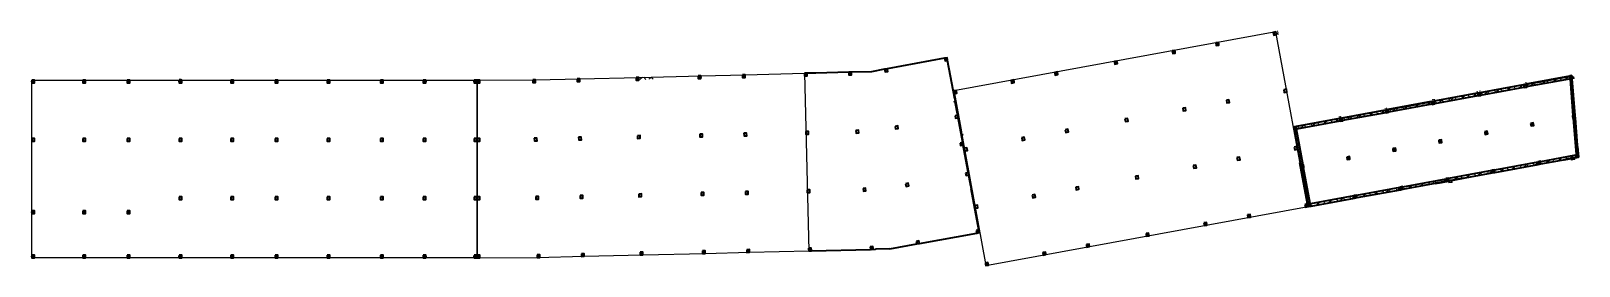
# Model space of a CAD drawing. Header units: millimetres. Extents: x 3404150 to 5321756, y 189673 to 670966.
# Drawn here: x 3404150 to 3578089, y 433545 to 460029 of the extents above; entities that cross this region are included whole.
import ezdxf

# ---------------------------------------------------------------- set-up
doc = ezdxf.new("R2010")
doc.units = ezdxf.units.MM
doc.header["$MEASUREMENT"] = 0
for name, color, linetype, lineweight in [('New_Structural - Bearing_Pen_No__1', 7, 'Continuous', 13), ('New_Structural - Bearing_Pen_No__21', 7, 'Continuous', 35), ('New_Structural - Bearing_Pen_No__22', 8, 'Continuous', 35)]:
    doc.layers.add(name, color=color, linetype=linetype, lineweight=lineweight)
for name, color, linetype, lineweight, true_color in [('New_Structural - Bearing_Pen_No__102', 7, 'Continuous', 13, 0xcccccc), ('New_Structural - Bearing_Pen_No__161', 7, 'Continuous', 13, 0x6a6a6a), ('New_Structural - Bearing_Pen_No__184', 7, 'Continuous', 0, 0xe8e8e8)]:
    doc.layers.add(name, color=color, linetype=linetype, lineweight=lineweight, true_color=true_color)
pattern_1 = [(310.088249, (3392218.5, 4706369.64), (497.28475, 418.57836), []), (40.088249, (3392218.5, 4706369.64), (418.57836, -497.28475), [])]

msp = doc.modelspace()

# ---------------------------------------------------------------- hatches: boundary and pattern name
at = {"layer": 'New_Structural - Bearing_Pen_No__102', "linetype": 'Continuous', "lineweight": 13, "true_color": 0xcccccc}
h = msp.add_hatch(dxfattribs=at)
h.set_pattern_fill('CONCRETE_BLOCK', color=254, angle=-94.91175, style=0, pattern_type=2)
h.set_pattern_definition(pattern_1)
h.paths.add_polyline_path([(3421034, 454512), (3420784, 454512), (3420784, 454484), (3421034, 454484)])
h = msp.add_hatch(dxfattribs=at)
h.set_pattern_fill('CONCRETE_BLOCK', color=254, angle=-94.91175, style=0, pattern_type=2)
h.set_pattern_definition(pattern_1)
h.paths.add_polyline_path([(3437694, 454484), (3437694, 454499), (3437444, 454499), (3437444, 454484)])
h = msp.add_hatch(dxfattribs=at)
h.set_pattern_fill('CONCRETE_BLOCK', color=254, angle=-94.91175, style=0, pattern_type=2)
h.set_pattern_definition(pattern_1)
h.paths.add_polyline_path([(3454530, 454484), (3454530, 454485), (3454280, 454486), (3454281, 454484)])
h = msp.add_hatch(dxfattribs=at)
h.set_pattern_fill('CONCRETE_BLOCK', color=254, angle=-94.91175, style=0, pattern_type=2)
h.set_pattern_definition(pattern_1)
h.paths.add_polyline_path([(3474565, 454601), (3474558, 454851), (3472425, 454799), (3472437, 454800), (3472443, 454550)])
h = msp.add_hatch(dxfattribs=at)
h.set_pattern_fill('CONCRETE_BLOCK', color=254, angle=-94.91175, style=0, pattern_type=2)
h.set_pattern_definition(pattern_1)
h.paths.add_polyline_path([(3577024, 454642), (3577005, 454893), (3572154, 454002), (3572199, 453756)])
h = msp.add_hatch(dxfattribs=at)
h.set_pattern_fill('CONCRETE_BLOCK', color=254, angle=-94.91175, style=0, pattern_type=2)
h.set_pattern_definition(pattern_1)
h.paths.add_polyline_path([(3577651, 450520), (3577327, 454617), (3577078, 454598), (3577402, 450500)])
h = msp.add_hatch(dxfattribs=at)
h.set_pattern_fill('CONCRETE_BLOCK', color=254, angle=-94.91175, style=0, pattern_type=2)
h.set_pattern_definition(pattern_1)
h.paths.add_polyline_path([(3566740, 452754), (3566695, 453000), (3561827, 452106), (3561872, 451860)])
h = msp.add_hatch(dxfattribs=at)
h.set_pattern_fill('CONCRETE_BLOCK', color=254, angle=-94.91175, style=0, pattern_type=2)
h.set_pattern_definition(pattern_1)
h.paths.add_polyline_path([(3571859, 453948), (3566990, 453054), (3567035, 452808), (3571904, 453702)])
h = msp.add_hatch(dxfattribs=at)
h.set_pattern_fill('CONCRETE_BLOCK', color=254, angle=-94.91175, style=0, pattern_type=2)
h.set_pattern_definition(pattern_1)
h.paths.add_polyline_path([(3556413, 450857), (3556368, 451103), (3551499, 450209), (3551544, 449963)])
h = msp.add_hatch(dxfattribs=at)
h.set_pattern_fill('CONCRETE_BLOCK', color=254, angle=-94.91175, style=0, pattern_type=2)
h.set_pattern_definition(pattern_1)
h.paths.add_polyline_path([(3561532, 452051), (3556663, 451157), (3556708, 450911), (3561577, 451806)])
h = msp.add_hatch(dxfattribs=at)
h.set_pattern_fill('CONCRETE_BLOCK', color=254, angle=-94.91175, style=0, pattern_type=2)
h.set_pattern_definition(pattern_1)
h.paths.add_polyline_path([(3547082, 444922), (3546341, 448957), (3546095, 448912), (3546836, 444877)])
h = msp.add_hatch(dxfattribs=at)
h.set_pattern_fill('CONCRETE_BLOCK', color=254, angle=-94.91175, style=0, pattern_type=2)
h.set_pattern_definition(pattern_1)
h.paths.add_polyline_path([(3551249, 449909), (3551204, 450155), (3546336, 449261), (3546381, 449015)])
h = msp.add_hatch(dxfattribs=at)
h.set_pattern_fill('CONCRETE_BLOCK', color=254, angle=-94.91175, style=0, pattern_type=2)
h.set_pattern_definition(pattern_1)
h.paths.add_polyline_path([(3577674, 450221), (3577425, 450201), (3577749, 446103), (3577998, 446123)])
h = msp.add_hatch(dxfattribs=at)
h.set_pattern_fill('CONCRETE_BLOCK', color=254, angle=-94.91175, style=0, pattern_type=2)
h.set_pattern_definition(pattern_1)
h.paths.add_polyline_path([(3577722, 445800), (3577705, 446020), (3573753, 445294), (3573798, 445048), (3577774, 445778), (3577772, 445804)])
h = msp.add_hatch(dxfattribs=at)
h.set_pattern_fill('CONCRETE_BLOCK', color=254, angle=-94.91175, style=0, pattern_type=2)
h.set_pattern_definition(pattern_1)
h.paths.add_polyline_path([(3576831, 445605), (3576417, 445529), (3576421, 445509), (3576835, 445585)])
h = msp.add_hatch(dxfattribs=at)
h.set_pattern_fill('CONCRETE_BLOCK', color=254, angle=-94.91175, style=0, pattern_type=2)
h.set_pattern_definition(pattern_1)
h.paths.add_polyline_path([(3578024, 445824), (3576841, 445607), (3576845, 445587), (3578025, 445804)])
h = msp.add_hatch(dxfattribs=at)
h.set_pattern_fill('CONCRETE_BLOCK', color=254, angle=-94.91175, style=0, pattern_type=2)
h.set_pattern_definition(pattern_1)
h.paths.add_polyline_path([(3578043, 445828), (3577951, 447002), (3577931, 447000), (3578024, 445824)])
h = msp.add_hatch(dxfattribs=at)
h.set_pattern_fill('CONCRETE_BLOCK', color=254, angle=-94.91175, style=0, pattern_type=2)
h.set_pattern_definition(pattern_1)
h.paths.add_polyline_path([(3547136, 444627), (3546890, 444582), (3547631, 440548), (3547877, 440593)])
h = msp.add_hatch(dxfattribs=at)
h.set_pattern_fill('CONCRETE_BLOCK', color=254, angle=-94.91175, style=0, pattern_type=2)
h.set_pattern_definition(pattern_1)
h.paths.add_polyline_path([(3568294, 444291), (3563426, 443397), (3563471, 443151), (3568340, 444046)])
h = msp.add_hatch(dxfattribs=at)
h.set_pattern_fill('CONCRETE_BLOCK', color=254, angle=-94.91175, style=0, pattern_type=2)
h.set_pattern_definition(pattern_1)
h.paths.add_polyline_path([(3573458, 445240), (3568590, 444346), (3568635, 444100), (3573503, 444994)])
h = msp.add_hatch(dxfattribs=at)
h.set_pattern_fill('CONCRETE_BLOCK', color=254, angle=-94.91175, style=0, pattern_type=2)
h.set_pattern_definition(pattern_1)
h.paths.add_polyline_path([(3557967, 442395), (3553099, 441501), (3553144, 441255), (3558012, 442149)])
h = msp.add_hatch(dxfattribs=at)
h.set_pattern_fill('CONCRETE_BLOCK', color=254, angle=-94.91175, style=0, pattern_type=2)
h.set_pattern_definition(pattern_1)
h.paths.add_polyline_path([(3563176, 443097), (3563131, 443343), (3558262, 442449), (3558307, 442203)])
h = msp.add_hatch(dxfattribs=at)
h.set_pattern_fill('CONCRETE_BLOCK', color=254, angle=-94.91175, style=0, pattern_type=2)
h.set_pattern_definition(pattern_1)
h.paths.add_polyline_path([(3562617, 442995), (3561933, 442869), (3561936, 442849), (3562621, 442975)])
h = msp.add_hatch(dxfattribs=at)
h.set_pattern_fill('CONCRETE_BLOCK', color=254, angle=-94.91175, style=0, pattern_type=2)
h.set_pattern_definition(pattern_1)
h.paths.add_polyline_path([(3563611, 443177), (3562627, 442996), (3562631, 442977), (3563614, 443157)])
h = msp.add_hatch(dxfattribs=at)
h.set_pattern_fill('CONCRETE_BLOCK', color=254, angle=-94.91175, style=0, pattern_type=2)
h.set_pattern_definition(pattern_1)
h.paths.add_polyline_path([(3565109, 443452), (3563926, 443235), (3563929, 443215), (3565113, 443433)])
h = msp.add_hatch(dxfattribs=at)
h.set_pattern_fill('CONCRETE_BLOCK', color=254, angle=-94.91175, style=0, pattern_type=2)
h.set_pattern_definition(pattern_1)
h.paths.add_polyline_path([(3552849, 441201), (3552803, 441447), (3547935, 440553), (3547980, 440307)])
h = msp.add_hatch(dxfattribs=at)
h.set_pattern_fill('CONCRETE_BLOCK', color=254, angle=-94.91175, style=0, pattern_type=2)
h.set_pattern_definition(pattern_1)
h.paths.add_polyline_path([(3404230, 434484), (3404230, 434735), (3404230, 434735), (3404230, 434484)])
h = msp.add_hatch(dxfattribs=at)
h.set_pattern_fill('CONCRETE_BLOCK', color=254, angle=-94.91175, style=0, pattern_type=2)
h.set_pattern_definition(pattern_1)
h.paths.add_polyline_path([(3454530, 434484), (3454280, 434484), (3454530, 434484)])
at = {"layer": 'New_Structural - Bearing_Pen_No__161', "linetype": 'Continuous', "lineweight": 13, "true_color": 0x6a6a6a}
h = msp.add_hatch(dxfattribs=at)
h.set_pattern_fill('CONCRETE_BLOCK', color=251, angle=-94.91175, style=0, pattern_type=2)
h.set_pattern_definition(pattern_1)
h.paths.add_polyline_path([(3532378, 457776), (3532432, 457481), (3532727, 457535), (3532673, 457830)])
h = msp.add_hatch(dxfattribs=at)
h.set_pattern_fill('CONCRETE_BLOCK', color=251, angle=-94.91175, style=0, pattern_type=2)
h.set_pattern_definition(pattern_1)
h.paths.add_polyline_path([(3500063, 455705), (3500118, 455410), (3500413, 455464), (3500359, 455759)])
h = msp.add_hatch(dxfattribs=at)
h.set_pattern_fill('CONCRETE_BLOCK', color=251, angle=-94.91175, style=0, pattern_type=2)
h.set_pattern_definition(pattern_1)
h.paths.add_polyline_path([(3506798, 456942), (3506852, 456647), (3507147, 456701), (3507093, 456996)])
h = msp.add_hatch(dxfattribs=at)
h.set_pattern_fill('CONCRETE_BLOCK', color=251, angle=-94.91175, style=0, pattern_type=2)
h.set_pattern_definition(pattern_1)
h.paths.add_polyline_path([(3525877, 456582), (3525931, 456287), (3526226, 456341), (3526172, 456636)])
h = msp.add_hatch(dxfattribs=at)
h.set_pattern_fill('CONCRETE_BLOCK', color=251, angle=-94.91175, style=0, pattern_type=2)
h.set_pattern_definition(pattern_1)
h.paths.add_polyline_path([(3404230, 454484), (3404230, 454184), (3404530, 454184), (3404530, 454484)])
h = msp.add_hatch(dxfattribs=at)
h.set_pattern_fill('CONCRETE_BLOCK', color=251, angle=-94.91175, style=0, pattern_type=2)
h.set_pattern_definition(pattern_1)
h.paths.add_polyline_path([(3420784, 454484), (3420784, 454184), (3421084, 454184), (3421084, 454484)])
h = msp.add_hatch(dxfattribs=at)
h.set_pattern_fill('CONCRETE_BLOCK', color=251, angle=-94.91175, style=0, pattern_type=2)
h.set_pattern_definition(pattern_1)
h.paths.add_polyline_path([(3426595, 454484), (3426595, 454184), (3426895, 454184), (3426895, 454484)])
h = msp.add_hatch(dxfattribs=at)
h.set_pattern_fill('CONCRETE_BLOCK', color=251, angle=-94.91175, style=0, pattern_type=2)
h.set_pattern_definition(pattern_1)
h.paths.add_polyline_path([(3431575, 454484), (3431575, 454184), (3431875, 454184), (3431875, 454484)])
h = msp.add_hatch(dxfattribs=at)
h.set_pattern_fill('CONCRETE_BLOCK', color=251, angle=-94.91175, style=0, pattern_type=2)
h.set_pattern_definition(pattern_1)
h.paths.add_polyline_path([(3437444, 454484), (3437444, 454184), (3437744, 454184), (3437744, 454484)])
h = msp.add_hatch(dxfattribs=at)
h.set_pattern_fill('CONCRETE_BLOCK', color=251, angle=-94.91175, style=0, pattern_type=2)
h.set_pattern_definition(pattern_1)
h.paths.add_polyline_path([(3443435, 454484), (3443435, 454184), (3443735, 454184), (3443735, 454484)])
h = msp.add_hatch(dxfattribs=at)
h.set_pattern_fill('CONCRETE_BLOCK', color=251, angle=-94.91175, style=0, pattern_type=2)
h.set_pattern_definition(pattern_1)
h.paths.add_polyline_path([(3448235, 454484), (3448235, 454184), (3448535, 454184), (3448535, 454484)])
h = msp.add_hatch(dxfattribs=at)
h.set_pattern_fill('CONCRETE_BLOCK', color=251, angle=-94.91175, style=0, pattern_type=2)
h.set_pattern_definition(pattern_1)
h.paths.add_polyline_path([(3453930, 454484), (3453930, 454184), (3454230, 454184), (3454230, 454484)])
h = msp.add_hatch(dxfattribs=at)
h.set_pattern_fill('CONCRETE_BLOCK', color=251, angle=-94.91175, style=0, pattern_type=2)
h.set_pattern_definition(pattern_1)
h.paths.add_polyline_path([(3454280, 454484), (3454280, 454184), (3454580, 454184), (3454580, 454484)])
h = msp.add_hatch(dxfattribs=at)
h.set_pattern_fill('CONCRETE_BLOCK', color=251, angle=-94.91175, style=0, pattern_type=2)
h.set_pattern_definition(pattern_1)
h.paths.add_polyline_path([(3460546, 454511), (3460554, 454211), (3460854, 454218), (3460846, 454518)])
h = msp.add_hatch(dxfattribs=at)
h.set_pattern_fill('CONCRETE_BLOCK', color=251, angle=-94.91175, style=0, pattern_type=2)
h.set_pattern_definition(pattern_1)
h.paths.add_polyline_path([(3465524, 454632), (3465531, 454332), (3465831, 454339), (3465824, 454639)])
h = msp.add_hatch(dxfattribs=at)
h.set_pattern_fill('CONCRETE_BLOCK', color=251, angle=-94.91175, style=0, pattern_type=2)
h.set_pattern_definition(pattern_1)
h.paths.add_polyline_path([(3472137, 454793), (3472144, 454493), (3472444, 454500), (3472437, 454800)])
h = msp.add_hatch(dxfattribs=at)
h.set_pattern_fill('CONCRETE_BLOCK', color=251, angle=-94.91175, style=0, pattern_type=2)
h.set_pattern_definition(pattern_1)
h.paths.add_polyline_path([(3484106, 455083), (3484113, 454783), (3484413, 454790), (3484405, 455090)])
h = msp.add_hatch(dxfattribs=at)
h.set_pattern_fill('CONCRETE_BLOCK', color=251, angle=-94.91175, style=0, pattern_type=2)
h.set_pattern_definition(pattern_1)
h.paths.add_polyline_path([(3491051, 455252), (3491059, 454952), (3491359, 454959), (3491351, 455259)])
h = msp.add_hatch(dxfattribs=at)
h.set_pattern_fill('CONCRETE_BLOCK', color=251, angle=-94.91175, style=0, pattern_type=2)
h.set_pattern_definition(pattern_1)
h.paths.add_polyline_path([(3496029, 455373), (3496037, 455073), (3496337, 455080), (3496329, 455380)])
h = msp.add_hatch(dxfattribs=at)
h.set_pattern_fill('CONCRETE_BLOCK', color=251, angle=-94.91175, style=0, pattern_type=2)
h.set_pattern_definition(pattern_1)
h.paths.add_polyline_path([(3514281, 454452), (3514335, 454157), (3514630, 454212), (3514576, 454507)])
h = msp.add_hatch(dxfattribs=at)
h.set_pattern_fill('CONCRETE_BLOCK', color=251, angle=-94.91175, style=0, pattern_type=2)
h.set_pattern_definition(pattern_1)
h.paths.add_polyline_path([(3519179, 455352), (3519233, 455057), (3519528, 455111), (3519474, 455406)])
h = msp.add_hatch(dxfattribs=at)
h.set_pattern_fill('CONCRETE_BLOCK', color=251, angle=-94.91175, style=0, pattern_type=2)
h.set_pattern_definition(pattern_1)
h.paths.add_polyline_path([(3507647, 452319), (3507701, 452024), (3507996, 452078), (3507942, 452373)])
h = msp.add_hatch(dxfattribs=at)
h.set_pattern_fill('CONCRETE_BLOCK', color=251, angle=-94.91175, style=0, pattern_type=2)
h.set_pattern_definition(pattern_1)
h.paths.add_polyline_path([(3507827, 453267), (3507881, 452972), (3508176, 453026), (3508122, 453321)])
h = msp.add_hatch(dxfattribs=at)
h.set_pattern_fill('CONCRETE_BLOCK', color=251, angle=-94.91175, style=0, pattern_type=2)
h.set_pattern_definition(pattern_1)
h.paths.add_polyline_path([(3577352, 450496), (3577375, 450197), (3577674, 450221), (3577651, 450520)])
h = msp.add_hatch(dxfattribs=at)
h.set_pattern_fill('CONCRETE_BLOCK', color=251, angle=-94.91175, style=0, pattern_type=2)
h.set_pattern_definition(pattern_1)
h.paths.add_polyline_path([(3572654, 449618), (3572708, 449323), (3573003, 449378), (3572949, 449673)])
h = msp.add_hatch(dxfattribs=at)
h.set_pattern_fill('CONCRETE_BLOCK', color=251, angle=-94.91175, style=0, pattern_type=2)
h.set_pattern_definition(pattern_1)
h.paths.add_polyline_path([(3562327, 447722), (3562381, 447427), (3562676, 447481), (3562622, 447776)])
h = msp.add_hatch(dxfattribs=at)
h.set_pattern_fill('CONCRETE_BLOCK', color=251, angle=-94.91175, style=0, pattern_type=2)
h.set_pattern_definition(pattern_1)
h.paths.add_polyline_path([(3567490, 448670), (3567545, 448375), (3567840, 448429), (3567785, 448724)])
h = msp.add_hatch(dxfattribs=at)
h.set_pattern_fill('CONCRETE_BLOCK', color=251, angle=-94.91175, style=0, pattern_type=2)
h.set_pattern_definition(pattern_1)
h.paths.add_polyline_path([(3551999, 445825), (3552054, 445530), (3552349, 445584), (3552294, 445880)])
h = msp.add_hatch(dxfattribs=at)
h.set_pattern_fill('CONCRETE_BLOCK', color=251, angle=-94.91175, style=0, pattern_type=2)
h.set_pattern_definition(pattern_1)
h.paths.add_polyline_path([(3557163, 446774), (3557217, 446479), (3557512, 446533), (3557458, 446828)])
h = msp.add_hatch(dxfattribs=at)
h.set_pattern_fill('CONCRETE_BLOCK', color=251, angle=-94.91175, style=0, pattern_type=2)
h.set_pattern_definition(pattern_1)
h.paths.add_polyline_path([(3573449, 445289), (3573503, 444994), (3573798, 445048), (3573744, 445343)])
h = msp.add_hatch(dxfattribs=at)
h.set_pattern_fill('CONCRETE_BLOCK', color=251, angle=-94.91175, style=0, pattern_type=2)
h.set_pattern_definition(pattern_1)
h.paths.add_polyline_path([(3546836, 444877), (3546890, 444582), (3547185, 444636), (3547131, 444931)])
h = msp.add_hatch(dxfattribs=at)
h.set_pattern_fill('CONCRETE_BLOCK', color=251, angle=-94.91175, style=0, pattern_type=2)
h.set_pattern_definition(pattern_1)
h.paths.add_polyline_path([(3568285, 444341), (3568340, 444046), (3568635, 444100), (3568580, 444395)])
h = msp.add_hatch(dxfattribs=at)
h.set_pattern_fill('CONCRETE_BLOCK', color=251, angle=-94.91175, style=0, pattern_type=2)
h.set_pattern_definition(pattern_1)
h.paths.add_polyline_path([(3557958, 442444), (3558012, 442149), (3558307, 442203), (3558253, 442498)])
h = msp.add_hatch(dxfattribs=at)
h.set_pattern_fill('CONCRETE_BLOCK', color=251, angle=-94.91175, style=0, pattern_type=2)
h.set_pattern_definition(pattern_1)
h.paths.add_polyline_path([(3563122, 443392), (3563176, 443097), (3563471, 443151), (3563417, 443447)])
h = msp.add_hatch(dxfattribs=at)
h.set_pattern_fill('CONCRETE_BLOCK', color=251, angle=-94.91175, style=0, pattern_type=2)
h.set_pattern_definition([(310.088249, (3391935.54, 4707910.5), (497.28475, 418.57836), []), (40.088249, (3391935.54, 4707910.5), (418.57836, -497.28475), [])])
h.paths.add_polyline_path([(3516653, 441535), (3516707, 441240), (3517002, 441294), (3516948, 441589)])
h = msp.add_hatch(dxfattribs=at)
h.set_pattern_fill('CONCRETE_BLOCK', color=251, angle=-94.91175, style=0, pattern_type=2)
h.set_pattern_definition(pattern_1)
h.paths.add_polyline_path([(3547287, 440484), (3547341, 440189), (3547636, 440243), (3547582, 440538)])
h = msp.add_hatch(dxfattribs=at)
h.set_pattern_fill('CONCRETE_BLOCK', color=251, angle=-94.91175, style=0, pattern_type=2)
h.set_pattern_definition(pattern_1)
h.paths.add_polyline_path([(3547631, 440548), (3547685, 440252), (3547980, 440307), (3547926, 440602)])
h = msp.add_hatch(dxfattribs=at)
h.set_pattern_fill('CONCRETE_BLOCK', color=251, angle=-94.91175, style=0, pattern_type=2)
h.set_pattern_definition(pattern_1)
h.paths.add_polyline_path([(3552794, 441496), (3552849, 441201), (3553144, 441255), (3553090, 441550)])
h = msp.add_hatch(dxfattribs=at)
h.set_pattern_fill('CONCRETE_BLOCK', color=251, angle=-94.91175, style=0, pattern_type=2)
h.set_pattern_definition(pattern_1)
h.paths.add_polyline_path([(3404230, 439784), (3404230, 439484), (3404530, 439484), (3404530, 439784)])
h = msp.add_hatch(dxfattribs=at)
h.set_pattern_fill('CONCRETE_BLOCK', color=251, angle=-94.91175, style=0, pattern_type=2)
h.set_pattern_definition(pattern_1)
h.paths.add_polyline_path([(3409986, 439784), (3409986, 439484), (3410286, 439484), (3410286, 439784)])
h = msp.add_hatch(dxfattribs=at)
h.set_pattern_fill('CONCRETE_BLOCK', color=251, angle=-94.91175, style=0, pattern_type=2)
h.set_pattern_definition(pattern_1)
h.paths.add_polyline_path([(3414966, 439784), (3414966, 439484), (3415266, 439484), (3415266, 439784)])
h = msp.add_hatch(dxfattribs=at)
h.set_pattern_fill('CONCRETE_BLOCK', color=251, angle=-94.91175, style=0, pattern_type=2)
h.set_pattern_definition(pattern_1)
h.paths.add_polyline_path([(3535936, 438400), (3535991, 438105), (3536286, 438159), (3536231, 438454)])
h = msp.add_hatch(dxfattribs=at)
h.set_pattern_fill('CONCRETE_BLOCK', color=251, angle=-94.91175, style=0, pattern_type=2)
h.set_pattern_definition(pattern_1)
h.paths.add_polyline_path([(3540834, 439299), (3540889, 439004), (3541184, 439059), (3541130, 439354)])
h = msp.add_hatch(dxfattribs=at)
h.set_pattern_fill('CONCRETE_BLOCK', color=251, angle=-94.91175, style=0, pattern_type=2)
h.set_pattern_definition(pattern_1)
h.paths.add_polyline_path([(3510356, 437566), (3510410, 437271), (3510706, 437325), (3510651, 437620)])
h = msp.add_hatch(dxfattribs=at)
h.set_pattern_fill('CONCRETE_BLOCK', color=251, angle=-94.91175, style=0, pattern_type=2)
h.set_pattern_definition(pattern_1)
h.paths.add_polyline_path([(3529435, 437206), (3529489, 436911), (3529784, 436965), (3529730, 437260)])
h = msp.add_hatch(dxfattribs=at)
h.set_pattern_fill('CONCRETE_BLOCK', color=251, angle=-94.91175, style=0, pattern_type=2)
h.set_pattern_definition(pattern_1)
h.paths.add_polyline_path([(3466002, 434938), (3466009, 434638), (3466309, 434645), (3466302, 434945)])
h = msp.add_hatch(dxfattribs=at)
h.set_pattern_fill('CONCRETE_BLOCK', color=251, angle=-94.91175, style=0, pattern_type=2)
h.set_pattern_definition(pattern_1)
h.paths.add_polyline_path([(3472592, 435098), (3472599, 434798), (3472899, 434805), (3472892, 435105)])
h = msp.add_hatch(dxfattribs=at)
h.set_pattern_fill('CONCRETE_BLOCK', color=251, angle=-94.91175, style=0, pattern_type=2)
h.set_pattern_definition(pattern_1)
h.paths.add_polyline_path([(3479605, 435268), (3479612, 434968), (3479912, 434975), (3479905, 435275)])
h = msp.add_hatch(dxfattribs=at)
h.set_pattern_fill('CONCRETE_BLOCK', color=251, angle=-94.91175, style=0, pattern_type=2)
h.set_pattern_definition(pattern_1)
h.paths.add_polyline_path([(3484584, 435389), (3484591, 435089), (3484891, 435096), (3484884, 435396)])
h = msp.add_hatch(dxfattribs=at)
h.set_pattern_fill('CONCRETE_BLOCK', color=251, angle=-94.91175, style=0, pattern_type=2)
h.set_pattern_definition(pattern_1)
h.paths.add_polyline_path([(3491530, 435557), (3491537, 435258), (3491837, 435265), (3491830, 435565)])
h = msp.add_hatch(dxfattribs=at)
h.set_pattern_fill('CONCRETE_BLOCK', color=251, angle=-94.91175, style=0, pattern_type=2)
h.set_pattern_definition(pattern_1)
h.paths.add_polyline_path([(3498448, 435713), (3498485, 435416), (3498783, 435452), (3498746, 435750)])
h = msp.add_hatch(dxfattribs=at)
h.set_pattern_fill('CONCRETE_BLOCK', color=251, angle=-94.91175, style=0, pattern_type=2)
h.set_pattern_definition(pattern_1)
h.paths.add_polyline_path([(3503622, 436329), (3503676, 436034), (3503971, 436088), (3503917, 436383)])
h = msp.add_hatch(dxfattribs=at)
h.set_pattern_fill('CONCRETE_BLOCK', color=251, angle=-94.91175, style=0, pattern_type=2)
h.set_pattern_definition(pattern_1)
h.paths.add_polyline_path([(3517839, 435076), (3517893, 434781), (3518188, 434836), (3518134, 435131)])
h = msp.add_hatch(dxfattribs=at)
h.set_pattern_fill('CONCRETE_BLOCK', color=251, angle=-94.91175, style=0, pattern_type=2)
h.set_pattern_definition(pattern_1)
h.paths.add_polyline_path([(3522737, 435976), (3522791, 435681), (3523086, 435735), (3523032, 436030)])
h = msp.add_hatch(dxfattribs=at)
h.set_pattern_fill('CONCRETE_BLOCK', color=251, angle=-94.91175, style=0, pattern_type=2)
h.set_pattern_definition(pattern_1)
h.paths.add_polyline_path([(3404230, 434784), (3404230, 434484), (3404530, 434484), (3404530, 434784)])
h = msp.add_hatch(dxfattribs=at)
h.set_pattern_fill('CONCRETE_BLOCK', color=251, angle=-94.91175, style=0, pattern_type=2)
h.set_pattern_definition(pattern_1)
h.paths.add_polyline_path([(3409986, 434784), (3409986, 434484), (3410286, 434484), (3410286, 434784)])
h = msp.add_hatch(dxfattribs=at)
h.set_pattern_fill('CONCRETE_BLOCK', color=251, angle=-94.91175, style=0, pattern_type=2)
h.set_pattern_definition(pattern_1)
h.paths.add_polyline_path([(3414966, 434784), (3414966, 434484), (3415266, 434484), (3415266, 434784)])
h = msp.add_hatch(dxfattribs=at)
h.set_pattern_fill('CONCRETE_BLOCK', color=251, angle=-94.91175, style=0, pattern_type=2)
h.set_pattern_definition(pattern_1)
h.paths.add_polyline_path([(3420784, 434784), (3420784, 434484), (3421084, 434484), (3421084, 434784)])
h = msp.add_hatch(dxfattribs=at)
h.set_pattern_fill('CONCRETE_BLOCK', color=251, angle=-94.91175, style=0, pattern_type=2)
h.set_pattern_definition(pattern_1)
h.paths.add_polyline_path([(3426595, 434784), (3426595, 434484), (3426895, 434484), (3426895, 434784)])
h = msp.add_hatch(dxfattribs=at)
h.set_pattern_fill('CONCRETE_BLOCK', color=251, angle=-94.91175, style=0, pattern_type=2)
h.set_pattern_definition(pattern_1)
h.paths.add_polyline_path([(3431575, 434784), (3431575, 434484), (3431875, 434484), (3431875, 434784)])
h = msp.add_hatch(dxfattribs=at)
h.set_pattern_fill('CONCRETE_BLOCK', color=251, angle=-94.91175, style=0, pattern_type=2)
h.set_pattern_definition(pattern_1)
h.paths.add_polyline_path([(3437444, 434784), (3437444, 434484), (3437744, 434484), (3437744, 434784)])
h = msp.add_hatch(dxfattribs=at)
h.set_pattern_fill('CONCRETE_BLOCK', color=251, angle=-94.91175, style=0, pattern_type=2)
h.set_pattern_definition(pattern_1)
h.paths.add_polyline_path([(3443435, 434784), (3443435, 434484), (3443735, 434484), (3443735, 434784)])
h = msp.add_hatch(dxfattribs=at)
h.set_pattern_fill('CONCRETE_BLOCK', color=251, angle=-94.91175, style=0, pattern_type=2)
h.set_pattern_definition(pattern_1)
h.paths.add_polyline_path([(3448235, 434784), (3448235, 434484), (3448535, 434484), (3448535, 434784)])
h = msp.add_hatch(dxfattribs=at)
h.set_pattern_fill('CONCRETE_BLOCK', color=251, angle=-94.91175, style=0, pattern_type=2)
h.set_pattern_definition(pattern_1)
h.paths.add_polyline_path([(3453930, 434784), (3453930, 434484), (3454230, 434484), (3454230, 434784)])
h = msp.add_hatch(dxfattribs=at)
h.set_pattern_fill('CONCRETE_BLOCK', color=251, angle=-94.91175, style=0, pattern_type=2)
h.set_pattern_definition(pattern_1)
h.paths.add_polyline_path([(3454280, 434784), (3454280, 434484), (3454580, 434484), (3454580, 434784)])
h = msp.add_hatch(dxfattribs=at)
h.set_pattern_fill('CONCRETE_BLOCK', color=251, angle=-94.91175, style=0, pattern_type=2)
h.set_pattern_definition(pattern_1)
h.paths.add_polyline_path([(3461025, 434817), (3461032, 434517), (3461332, 434524), (3461324, 434824)])
h = msp.add_hatch(dxfattribs=at)
h.set_pattern_fill('CONCRETE_BLOCK', color=251, angle=-94.91175, style=0, pattern_type=2)
h.set_pattern_definition(pattern_1)
h.paths.add_polyline_path([(3511385, 433891), (3511439, 433596), (3511734, 433650), (3511680, 433945)])

# ---------------------------------------------------------------- linework, layer by layer
for points in [[(3511439, 433596), (3547636, 440243), (3544023, 459914), (3507827, 453267), (3511439, 433596)], [(3491051, 455252), (3491537, 435258), (3500653, 435479), (3510706, 437325), (3507093, 456996), (3498591, 455435), (3491051, 455252)], [(3454280, 454486), (3460846, 454518), (3465824, 454639), (3472437, 454800), (3479427, 454969), (3484405, 455090), (3491051, 455252), (3491537, 435258)], [(3454280, 454486), (3454280, 434484), (3461032, 434517), (3466309, 434645), (3472898, 434805), (3479912, 434975), (3484891, 435096), (3491537, 435258)]]:
    msp.add_lwpolyline(points)
msp.add_lwpolyline([(3454230, 434484), (3404230, 434484), (3404230, 454484), (3454230, 454484)], close=True)
at = {"layer": 'New_Structural - Bearing_Pen_No__1', "color": 7, "linetype": 'Continuous', "lineweight": 13}
for p, q in [((3543824, 459725), (3543677, 459698)), ((3543888, 459819), (3543861, 459966)), ((3543917, 459661), (3543944, 459514)), ((3543982, 459754), (3544129, 459781)), ((3544168, 459789), (3544021, 459762)), ((3544233, 459882), (3544206, 460029)), ((3544262, 459724), (3544289, 459577)), ((3532474, 457641), (3532327, 457614)), ((3532538, 457734), (3532511, 457882)), ((3532567, 457577), (3532594, 457429)), ((3532631, 457670), (3532779, 457697)), ((3537372, 458541), (3537225, 458513)), ((3537436, 458634), (3537409, 458781)), ((3537465, 458476), (3537492, 458329)), ((3537529, 458569), (3537677, 458596)), ((3500224, 455663), (3500197, 455811)), ((3506894, 456807), (3506746, 456780)), ((3506958, 456900), (3506931, 457048)), ((3506987, 456743), (3507014, 456595)), ((3507051, 456836), (3507199, 456863)), ((3525973, 456447), (3525825, 456420)), ((3526037, 456540), (3526010, 456688)), ((3526066, 456383), (3526093, 456235)), ((3526130, 456476), (3526278, 456503)), ((3404300, 454334), (3404150, 454334)), ((3404380, 454414), (3404380, 454564)), ((3404380, 454254), (3404380, 454104)), ((3404460, 454334), (3404610, 454334)), ((3410056, 454334), (3409906, 454334)), ((3410136, 454414), (3410136, 454564)), ((3410136, 454254), (3410136, 454104)), ((3410216, 454334), (3410366, 454334)), ((3415036, 454334), (3414886, 454334)), ((3415116, 454414), (3415116, 454564)), ((3415116, 454254), (3415116, 454104)), ((3415196, 454334), (3415346, 454334)), ((3420854, 454334), (3420704, 454334)), ((3420934, 454414), (3420934, 454564)), ((3420934, 454254), (3420934, 454104)), ((3421014, 454334), (3421164, 454334)), ((3426665, 454334), (3426515, 454334)), ((3426745, 454414), (3426745, 454564)), ((3426745, 454254), (3426745, 454104)), ((3426825, 454334), (3426975, 454334)), ((3431645, 454334), (3431495, 454334)), ((3431725, 454414), (3431725, 454564)), ((3431725, 454254), (3431725, 454104)), ((3431805, 454334), (3431955, 454334)), ((3437514, 454334), (3437364, 454334)), ((3437594, 454414), (3437594, 454564)), ((3437594, 454254), (3437594, 454104)), ((3437674, 454334), (3437824, 454334)), ((3443505, 454334), (3443355, 454334)), ((3443585, 454414), (3443585, 454564)), ((3443585, 454254), (3443585, 454104)), ((3443665, 454334), (3443815, 454334)), ((3448305, 454334), (3448155, 454334)), ((3448385, 454414), (3448385, 454564)), ((3448385, 454254), (3448385, 454104)), ((3448465, 454334), (3448615, 454334)), ((3454000, 454334), (3453850, 454334)), ((3454080, 454414), (3454080, 454564)), ((3454080, 454254), (3454080, 454104)), ((3454160, 454334), (3454310, 454334)), ((3454350, 454334), (3454200, 454334)), ((3454430, 454414), (3454430, 454564)), ((3454430, 454254), (3454430, 454104)), ((3454510, 454334), (3454660, 454334)), ((3460620, 454363), (3460470, 454359)), ((3460698, 454445), (3460694, 454595)), ((3460702, 454285), (3460706, 454135)), ((3460780, 454367), (3460930, 454370)), ((3465598, 454484), (3465448, 454480)), ((3465676, 454566), (3465672, 454715)), ((3465679, 454406), (3465683, 454256)), ((3465757, 454487), (3465907, 454491)), ((3472211, 454644), (3472061, 454641)), ((3472289, 454726), (3472285, 454876)), ((3472292, 454566), (3472296, 454416)), ((3472371, 454648), (3472520, 454652)), ((3479201, 454814), (3479051, 454810)), ((3479279, 454896), (3479275, 455046)), ((3479283, 454736), (3479286, 454586)), ((3479361, 454818), (3479511, 454821)), ((3484179, 454935), (3484029, 454931)), ((3484257, 455017), (3484254, 455167)), ((3484261, 454857), (3484265, 454707)), ((3484339, 454939), (3484489, 454942)), ((3491125, 455103), (3490975, 455100)), ((3491203, 455185), (3491199, 455335)), ((3491207, 455025), (3491211, 454875)), ((3491285, 455107), (3491435, 455111)), ((3496103, 455224), (3495953, 455221)), ((3496181, 455306), (3496177, 455456)), ((3496185, 455146), (3496189, 454996)), ((3496263, 455228), (3496413, 455232)), ((3500159, 455570), (3500012, 455543)), ((3500253, 455506), (3500280, 455358)), ((3500317, 455599), (3500464, 455626)), ((3514377, 454318), (3514229, 454290)), ((3514441, 454411), (3514414, 454558)), ((3514470, 454253), (3514497, 454106)), ((3514534, 454346), (3514682, 454374)), ((3519275, 455217), (3519127, 455190)), ((3519339, 455310), (3519312, 455458)), ((3519368, 455153), (3519395, 455005)), ((3519432, 455246), (3519580, 455273)), ((3571985, 454093), (3572012, 453945)), ((3572019, 453906), (3571992, 454054)), ((3572049, 454186), (3572197, 454213)), ((3577086, 454749), (3576937, 454737)), ((3577142, 455055), (3577154, 454906)), ((3577160, 454835), (3577148, 454984)), ((3577172, 454675), (3577184, 454526)), ((3577246, 454762), (3577395, 454773)), ((3507923, 453132), (3507775, 453105)), ((3507987, 453225), (3507960, 453373)), ((3508016, 453068), (3508043, 452921)), ((3508080, 453161), (3508228, 453188)), ((3561722, 452289), (3561869, 452316)), ((3566728, 453209), (3566580, 453182)), ((3566791, 452865), (3566644, 452838)), ((3566821, 453145), (3566848, 452997)), ((3566855, 452958), (3566828, 453105)), ((3566884, 452801), (3566911, 452653)), ((3566885, 453238), (3567033, 453265)), ((3566949, 452894), (3567096, 452921)), ((3571955, 453813), (3571807, 453786)), ((3572048, 453749), (3572075, 453601)), ((3572112, 453842), (3572260, 453869)), ((3507836, 452120), (3507863, 451972)), ((3507900, 452213), (3508048, 452240)), ((3556401, 451312), (3556253, 451285)), ((3556464, 450968), (3556316, 450941)), ((3556494, 451248), (3556521, 451100)), ((3556528, 451061), (3556501, 451209)), ((3556557, 450904), (3556584, 450756)), ((3556621, 450997), (3556769, 451024)), ((3561628, 451917), (3561480, 451889)), ((3561657, 452196), (3561685, 452049)), ((3561692, 452010), (3561665, 452157)), ((3561721, 451852), (3561748, 451705)), ((3561785, 451945), (3561932, 451973)), ((3577507, 450438), (3577495, 450588)), ((3546137, 449072), (3545989, 449045)), ((3546167, 449351), (3546194, 449204)), ((3546201, 449165), (3546174, 449312)), ((3546230, 449007), (3546257, 448860)), ((3546294, 449101), (3546441, 449128)), ((3551237, 450364), (3551090, 450337)), ((3551300, 450020), (3551153, 449993)), ((3551330, 450300), (3551357, 450152)), ((3551364, 450113), (3551337, 450261)), ((3551393, 449956), (3551420, 449808)), ((3551458, 450049), (3551605, 450076)), ((3567650, 448628), (3567623, 448776)), ((3572750, 449484), (3572602, 449456)), ((3572814, 449577), (3572787, 449724)), ((3572843, 449419), (3572870, 449272)), ((3572907, 449512), (3573055, 449540)), ((3577433, 450352), (3577284, 450340)), ((3577519, 450278), (3577531, 450129)), ((3577593, 450365), (3577742, 450376)), ((3508646, 447266), (3508498, 447239)), ((3508772, 448510), (3508624, 448483)), ((3508710, 447360), (3508683, 447507)), ((3508739, 447202), (3508766, 447055)), ((3508803, 447295), (3508951, 447322)), ((3508865, 448445), (3508892, 448298)), ((3562423, 447587), (3562275, 447560)), ((3562487, 447680), (3562460, 447828)), ((3562516, 447523), (3562543, 447375)), ((3562580, 447616), (3562728, 447643)), ((3567586, 448535), (3567439, 448508)), ((3567679, 448471), (3567706, 448323)), ((3567744, 448564), (3567891, 448591)), ((3546637, 445296), (3546784, 445323)), ((3552095, 445690), (3551948, 445663)), ((3552160, 445784), (3552132, 445931)), ((3552188, 445626), (3552216, 445479)), ((3552253, 445719), (3552400, 445746)), ((3557259, 446639), (3557111, 446612)), ((3557323, 446732), (3557296, 446879)), ((3557352, 446574), (3557379, 446427)), ((3557416, 446668), (3557564, 446695)), ((3573609, 445247), (3573582, 445395)), ((3577780, 445955), (3577631, 445943)), ((3577854, 446041), (3577842, 446191)), ((3577866, 445882), (3577878, 445732)), ((3577940, 445968), (3578089, 445979)), ((3509675, 443592), (3509527, 443565)), ((3546932, 444742), (3546784, 444715)), ((3546996, 444835), (3546969, 444983)), ((3547025, 444678), (3547052, 444530)), ((3547089, 444771), (3547237, 444798)), ((3568381, 444206), (3568234, 444179)), ((3568446, 444299), (3568418, 444446)), ((3568474, 444141), (3568502, 443994)), ((3568539, 444235), (3568686, 444262)), ((3573545, 445154), (3573397, 445127)), ((3573638, 445090), (3573665, 444942)), ((3573702, 445183), (3573850, 445210)), ((3558054, 442309), (3557907, 442282)), ((3558118, 442402), (3558091, 442550)), ((3558147, 442245), (3558174, 442097)), ((3558211, 442338), (3558359, 442365)), ((3563218, 443257), (3563070, 443230)), ((3563282, 443351), (3563255, 443498)), ((3563311, 443193), (3563338, 443046)), ((3563375, 443286), (3563523, 443313)), ((3516813, 441493), (3516786, 441641)), ((3547383, 440349), (3547235, 440322)), ((3547447, 440443), (3547420, 440590)), ((3547476, 440285), (3547503, 440138)), ((3547540, 440378), (3547687, 440405)), ((3547727, 440413), (3547579, 440386)), ((3547791, 440506), (3547764, 440653)), ((3547820, 440348), (3547847, 440201)), ((3547884, 440442), (3548032, 440469)), ((3552890, 441361), (3552743, 441334)), ((3552955, 441454), (3552928, 441602)), ((3552984, 441297), (3553011, 441149)), ((3553048, 441390), (3553195, 441417)), ((3404300, 439634), (3404150, 439634)), ((3404380, 439714), (3404380, 439864)), ((3404380, 439554), (3404380, 439404)), ((3404460, 439634), (3404610, 439634)), ((3410056, 439634), (3409906, 439634)), ((3410136, 439714), (3410136, 439864)), ((3410136, 439554), (3410136, 439404)), ((3410216, 439634), (3410366, 439634)), ((3415036, 439634), (3414886, 439634)), ((3415116, 439714), (3415116, 439864)), ((3415116, 439554), (3415116, 439404)), ((3415196, 439634), (3415346, 439634)), ((3536097, 438358), (3536069, 438506)), ((3540930, 439165), (3540783, 439137)), ((3540995, 439258), (3540968, 439405)), ((3541024, 439100), (3541051, 438953)), ((3541088, 439193), (3541235, 439221)), ((3510452, 437431), (3510305, 437404)), ((3510516, 437524), (3510489, 437672)), ((3510545, 437367), (3510572, 437219)), ((3510610, 437460), (3510757, 437487)), ((3529531, 437071), (3529383, 437044)), ((3529595, 437164), (3529568, 437312)), ((3529624, 437007), (3529651, 436859)), ((3529688, 437100), (3529836, 437127)), ((3536032, 438265), (3535885, 438238)), ((3536125, 438201), (3536153, 438053)), ((3536190, 438294), (3536337, 438321)), ((3404380, 434714), (3404380, 434864)), ((3410136, 434714), (3410136, 434864)), ((3415116, 434714), (3415116, 434864)), ((3420934, 434714), (3420934, 434864)), ((3426746, 434714), (3426746, 434864)), ((3431726, 434714), (3431726, 434864)), ((3437594, 434714), (3437594, 434864)), ((3443586, 434714), (3443586, 434864)), ((3448385, 434714), (3448385, 434864)), ((3454080, 434714), (3454080, 434864)), ((3454430, 434714), (3454430, 434864)), ((3461176, 434750), (3461173, 434900)), ((3466154, 434871), (3466150, 435021)), ((3472665, 434950), (3472515, 434946)), ((3472743, 435032), (3472740, 435181)), ((3472747, 434872), (3472750, 434722)), ((3472825, 434953), (3472975, 434957)), ((3479679, 435120), (3479529, 435116)), ((3479757, 435202), (3479753, 435352)), ((3479761, 435042), (3479764, 434892)), ((3479839, 435124), (3479989, 435127)), ((3484657, 435241), (3484507, 435237)), ((3484735, 435322), (3484732, 435472)), ((3484739, 435163), (3484743, 435013)), ((3484817, 435244), (3484967, 435248)), ((3491603, 435409), (3491453, 435406)), ((3491681, 435491), (3491678, 435641)), ((3491685, 435331), (3491689, 435181)), ((3491763, 435413), (3491913, 435417)), ((3498536, 435573), (3498387, 435555)), ((3498606, 435662), (3498587, 435811)), ((3498625, 435504), (3498644, 435355)), ((3498695, 435593), (3498844, 435611)), ((3503718, 436194), (3503570, 436167)), ((3503782, 436287), (3503755, 436435)), ((3503811, 436130), (3503838, 435982)), ((3503875, 436223), (3504023, 436250)), ((3517935, 434942), (3517787, 434914)), ((3517999, 435035), (3517972, 435182)), ((3518028, 434877), (3518055, 434730)), ((3518092, 434970), (3518240, 434998)), ((3522833, 435841), (3522686, 435814)), ((3522897, 435934), (3522870, 436082)), ((3522926, 435777), (3522953, 435629)), ((3522990, 435870), (3523138, 435897)), ((3404300, 434634), (3404150, 434634)), ((3404380, 434554), (3404380, 434404)), ((3404460, 434634), (3404610, 434634)), ((3410056, 434634), (3409906, 434634)), ((3410136, 434554), (3410136, 434404)), ((3410216, 434634), (3410366, 434634)), ((3415036, 434634), (3414886, 434634)), ((3415116, 434554), (3415116, 434404)), ((3415196, 434634), (3415346, 434634)), ((3420854, 434634), (3420704, 434634)), ((3420934, 434554), (3420934, 434404)), ((3421014, 434634), (3421164, 434634)), ((3426666, 434634), (3426516, 434634)), ((3426746, 434554), (3426746, 434404)), ((3426826, 434634), (3426976, 434634)), ((3431646, 434634), (3431496, 434634)), ((3431726, 434554), (3431726, 434404)), ((3431806, 434634), (3431956, 434634)), ((3437514, 434634), (3437364, 434634)), ((3437594, 434554), (3437594, 434404)), ((3437674, 434634), (3437824, 434634)), ((3443506, 434634), (3443356, 434634)), ((3443586, 434554), (3443586, 434404)), ((3443666, 434634), (3443816, 434634)), ((3448305, 434634), (3448155, 434634)), ((3448385, 434554), (3448385, 434404)), ((3448465, 434634), (3448615, 434634)), ((3454000, 434634), (3453850, 434634)), ((3454080, 434554), (3454080, 434404)), ((3454160, 434634), (3454310, 434634)), ((3454350, 434634), (3454200, 434634)), ((3454430, 434554), (3454430, 434404)), ((3454510, 434634), (3454660, 434634)), ((3461098, 434669), (3460948, 434665)), ((3461180, 434591), (3461184, 434441)), ((3461258, 434672), (3461408, 434676)), ((3466076, 434789), (3465926, 434786)), ((3466158, 434711), (3466161, 434561)), ((3466236, 434793), (3466386, 434797)), ((3511481, 433756), (3511333, 433729)), ((3511545, 433849), (3511518, 433997)), ((3511574, 433692), (3511601, 433545)), ((3511638, 433785), (3511786, 433812))]:
    msp.add_line(p, q, dxfattribs=at)
for p in [(3543903, 459740), (3544247, 459803), (3532553, 457655), (3537451, 458555), (3506973, 456821), (3526051, 456462), (3404380, 454334), (3410136, 454334), (3415116, 454334), (3420934, 454334), (3426745, 454334), (3431725, 454334), (3437594, 454334), (3443585, 454334), (3448385, 454334), (3454080, 454334), (3454430, 454334), (3460700, 454365), (3465677, 454486), (3472291, 454646), (3479281, 454816), (3484259, 454937), (3491205, 455105), (3496183, 455226), (3500238, 455585), (3514455, 454332), (3519353, 455231), (3577166, 454755), (3508001, 453147), (3561643, 452275), (3566870, 452879), (3572034, 453828), (3556479, 451327), (3556543, 450983), (3561706, 451931), (3546215, 449086), (3551316, 450378), (3551379, 450034), (3572829, 449498), (3577513, 450358), (3508725, 447281), (3562501, 447601), (3567665, 448550), (3552174, 445705), (3557338, 446653), (3577860, 445961), (3547010, 444757), (3568460, 444220), (3573624, 445168), (3558133, 442324), (3563296, 443272), (3547461, 440364), (3547805, 440427), (3552969, 441375), (3404380, 439634), (3410136, 439634), (3415116, 439634), (3541009, 439179), (3510531, 437445), (3529610, 437086), (3536111, 438279), (3472745, 434952), (3479759, 435122), (3484737, 435243), (3491683, 435411), (3498616, 435583), (3503796, 436209), (3518014, 434956), (3522912, 435856), (3404380, 434634), (3410136, 434634), (3415116, 434634), (3420934, 434634), (3426746, 434634), (3431726, 434634), (3437594, 434634), (3443586, 434634), (3448385, 434634), (3454080, 434634), (3454430, 434634), (3461178, 434671), (3466156, 434791), (3511560, 433771)]:
    msp.add_point(p, dxfattribs=at)
at = {"layer": 'New_Structural - Bearing_Pen_No__184', "color": 254, "linetype": 'Continuous', "lineweight": 0, "true_color": 0xe8e8e8}
for points in [[(3577339, 454653), (3577531, 454668), (3577516, 454860), (3577324, 454845)], [(3577490, 454704), (3577482, 454815), (3577345, 454804), (3577354, 454693)], [(3577184, 445683), (3577213, 445480), (3577606, 445538), (3577577, 445741)], [(3577272, 445540), (3577512, 445574), (3577493, 445710), (3577253, 445675)], [(3563415, 443114), (3563444, 442912), (3563838, 442969), (3563808, 443172)], [(3563503, 442971), (3563743, 443006), (3563724, 443141), (3563484, 443106)]]:
    msp.add_lwpolyline(points, close=True, dxfattribs=at)
at = {"layer": 'New_Structural - Bearing_Pen_No__21', "color": 7, "linetype": 'Continuous', "lineweight": 35}
for points in [[(3543728, 459860), (3543782, 459565), (3544078, 459619), (3544023, 459914)], [(3532378, 457776), (3532432, 457481), (3532727, 457535), (3532673, 457830)], [(3537276, 458675), (3537330, 458380), (3537625, 458435), (3537571, 458730)], [(3500063, 455705), (3500118, 455410), (3500413, 455464), (3500359, 455759)], [(3506798, 456942), (3506852, 456647), (3507147, 456701), (3507093, 456996)], [(3525877, 456582), (3525931, 456287), (3526226, 456341), (3526172, 456636)], [(3404230, 454484), (3404230, 454184), (3404530, 454184), (3404530, 454484)], [(3409986, 454484), (3409986, 454184), (3410286, 454184), (3410286, 454484)], [(3414966, 454484), (3414966, 454184), (3415266, 454184), (3415266, 454484)], [(3420784, 454484), (3420784, 454184), (3421084, 454184), (3421084, 454484)], [(3426595, 454484), (3426595, 454184), (3426895, 454184), (3426895, 454484)], [(3431575, 454484), (3431575, 454184), (3431875, 454184), (3431875, 454484)], [(3437444, 454484), (3437444, 454184), (3437744, 454184), (3437744, 454484)], [(3443435, 454484), (3443435, 454184), (3443735, 454184), (3443735, 454484)], [(3448235, 454484), (3448235, 454184), (3448535, 454184), (3448535, 454484)], [(3453930, 454484), (3453930, 454184), (3454230, 454184), (3454230, 454484)], [(3454280, 454484), (3454280, 454184), (3454580, 454184), (3454580, 454484)], [(3460546, 454511), (3460554, 454211), (3460854, 454218), (3460846, 454518)], [(3465524, 454632), (3465531, 454332), (3465831, 454339), (3465824, 454639)], [(3472137, 454793), (3472144, 454493), (3472444, 454500), (3472437, 454800)], [(3479127, 454962), (3479134, 454662), (3479434, 454670), (3479427, 454969)], [(3484106, 455083), (3484113, 454783), (3484413, 454790), (3484405, 455090)], [(3491051, 455252), (3491059, 454952), (3491359, 454959), (3491351, 455259)], [(3496029, 455373), (3496037, 455073), (3496337, 455080), (3496329, 455380)], [(3514281, 454452), (3514335, 454157), (3514630, 454212), (3514576, 454507)], [(3519179, 455352), (3519233, 455057), (3519528, 455111), (3519474, 455406)], [(3571859, 453948), (3571913, 453653), (3572208, 453707), (3572154, 454002)], [(3577005, 454893), (3577028, 454594), (3577327, 454617), (3577304, 454917)], [(3507827, 453267), (3507881, 452972), (3508176, 453026), (3508122, 453321)], [(3538462, 452217), (3538516, 451922), (3538812, 451976), (3538757, 452271)], [(3544914, 453401), (3544969, 453106), (3545264, 453161), (3545209, 453456)], [(3566695, 453000), (3566749, 452705), (3567044, 452759), (3566990, 453054)], [(3507984, 450483), (3508038, 450188), (3508333, 450242), (3508279, 450537)], [(3533564, 451317), (3533618, 451022), (3533913, 451076), (3533859, 451371)], [(3556368, 451103), (3556422, 450808), (3556717, 450862), (3556663, 451157)], [(3561532, 452051), (3561586, 451756), (3561881, 451811), (3561827, 452106)], [(3577352, 450496), (3577375, 450197), (3577674, 450221), (3577651, 450520)], [(3496829, 448825), (3496866, 448527), (3497164, 448564), (3497127, 448862)], [(3501244, 449278), (3501298, 448983), (3501593, 449037), (3501539, 449332)], [(3520365, 448893), (3520419, 448598), (3520714, 448652), (3520660, 448947)], [(3527063, 450123), (3527117, 449828), (3527412, 449882), (3527358, 450177)], [(3546041, 449207), (3546095, 448912), (3546390, 448966), (3546336, 449261)], [(3551204, 450155), (3551258, 449860), (3551554, 449914), (3551499, 450209)], [(3572654, 449618), (3572708, 449323), (3573003, 449378), (3572949, 449673)], [(3404230, 447918), (3404230, 447618), (3404530, 447618), (3404530, 447918)], [(3409986, 447918), (3409986, 447618), (3410286, 447618), (3410286, 447918)], [(3414966, 447918), (3414966, 447618), (3415266, 447618), (3415266, 447918)], [(3420784, 447918), (3420784, 447618), (3421084, 447618), (3421084, 447918)], [(3426595, 447918), (3426595, 447618), (3426895, 447618), (3426895, 447918)], [(3431575, 447918), (3431575, 447618), (3431875, 447618), (3431875, 447918)], [(3437444, 447918), (3437444, 447618), (3437744, 447618), (3437744, 447918)], [(3443435, 447918), (3443435, 447618), (3443735, 447618), (3443735, 447918)], [(3448235, 447918), (3448235, 447618), (3448535, 447618), (3448535, 447918)], [(3453930, 447918), (3453930, 447618), (3454230, 447618), (3454230, 447918)], [(3454280, 447921), (3454280, 447621), (3454580, 447621), (3454580, 447921)], [(3460706, 447948), (3460713, 447649), (3461013, 447656), (3461005, 447956)], [(3465683, 448067), (3465691, 447767), (3465990, 447774), (3465983, 448074)], [(3472291, 448228), (3472298, 447928), (3472598, 447935), (3472591, 448235)], [(3479287, 448397), (3479294, 448097), (3479594, 448105), (3479587, 448405)], [(3484265, 448518), (3484272, 448218), (3484572, 448226), (3484565, 448525)], [(3491212, 448687), (3491219, 448387), (3491519, 448394), (3491512, 448694)], [(3508550, 447401), (3508604, 447106), (3508899, 447160), (3508845, 447456)], [(3515467, 447994), (3515521, 447699), (3515816, 447753), (3515762, 448048)], [(3562327, 447722), (3562381, 447427), (3562676, 447481), (3562622, 447776)], [(3567490, 448670), (3567545, 448375), (3567840, 448429), (3567785, 448724)], [(3509013, 446808), (3509067, 446513), (3509362, 446568), (3509308, 446863)], [(3539648, 445758), (3539703, 445463), (3539998, 445517), (3539943, 445812)], [(3546100, 446943), (3546155, 446648), (3546450, 446702), (3546396, 446997)], [(3551999, 445825), (3552054, 445530), (3552349, 445584), (3552294, 445880)], [(3557163, 446774), (3557217, 446479), (3557512, 446533), (3557458, 446828)], [(3573449, 445289), (3573503, 444994), (3573798, 445048), (3573744, 445343)], [(3577699, 446099), (3577722, 445800), (3578022, 445824), (3577998, 446123)], [(3509170, 444024), (3509224, 443729), (3509519, 443784), (3509465, 444079)], [(3528249, 443665), (3528303, 443370), (3528598, 443424), (3528544, 443719)], [(3534750, 444859), (3534804, 444563), (3535100, 444618), (3535045, 444913)], [(3546836, 444877), (3546890, 444582), (3547185, 444636), (3547131, 444931)], [(3568285, 444341), (3568340, 444046), (3568635, 444100), (3568580, 444395)], [(3479446, 441833), (3479453, 441533), (3479753, 441540), (3479746, 441840)], [(3484424, 441953), (3484432, 441654), (3484731, 441661), (3484724, 441961)], [(3491367, 442122), (3491374, 441822), (3491674, 441829), (3491667, 442129)], [(3497638, 442277), (3497674, 441979), (3497972, 442016), (3497935, 442313)], [(3502430, 442817), (3502484, 442522), (3502780, 442576), (3502725, 442871)], [(3521551, 442435), (3521605, 442139), (3521900, 442194), (3521846, 442489)], [(3557958, 442444), (3558012, 442149), (3558307, 442203), (3558253, 442498)], [(3563122, 443392), (3563176, 443097), (3563471, 443151), (3563417, 443447)], [(3420784, 441351), (3420784, 441051), (3421084, 441051), (3421084, 441351)], [(3426595, 441351), (3426595, 441051), (3426895, 441051), (3426895, 441351)], [(3431575, 441351), (3431575, 441051), (3431875, 441051), (3431875, 441351)], [(3437444, 441351), (3437444, 441051), (3437744, 441051), (3437744, 441351)], [(3443435, 441351), (3443435, 441051), (3443735, 441051), (3443735, 441351)], [(3448235, 441351), (3448235, 441051), (3448535, 441051), (3448535, 441351)], [(3453930, 441351), (3453930, 441051), (3454230, 441051), (3454230, 441351)], [(3454271, 441351), (3454271, 441051), (3454571, 441051), (3454571, 441351)], [(3460865, 441381), (3460872, 441082), (3461172, 441089), (3461165, 441389)], [(3465843, 441502), (3465850, 441202), (3466150, 441210), (3466143, 441510)], [(3472438, 441663), (3472445, 441363), (3472745, 441370), (3472738, 441670)], [(3510199, 440350), (3510253, 440055), (3510548, 440109), (3510494, 440404)], [(3516653, 441535), (3516707, 441240), (3517002, 441294), (3516948, 441589)], [(3547287, 440484), (3547341, 440189), (3547636, 440243), (3547582, 440538)], [(3547631, 440548), (3547685, 440252), (3547980, 440307), (3547926, 440602)], [(3552794, 441496), (3552849, 441201), (3553144, 441255), (3553090, 441550)], [(3404230, 439784), (3404230, 439484), (3404530, 439484), (3404530, 439784)], [(3409986, 439784), (3409986, 439484), (3410286, 439484), (3410286, 439784)], [(3414966, 439784), (3414966, 439484), (3415266, 439484), (3415266, 439784)], [(3535936, 438400), (3535991, 438105), (3536286, 438159), (3536231, 438454)], [(3540834, 439299), (3540889, 439004), (3541184, 439059), (3541130, 439354)], [(3510356, 437566), (3510410, 437271), (3510706, 437325), (3510651, 437620)], [(3529435, 437206), (3529489, 436911), (3529784, 436965), (3529730, 437260)], [(3466002, 434938), (3466009, 434638), (3466309, 434645), (3466302, 434945)], [(3472592, 435098), (3472599, 434798), (3472899, 434805), (3472892, 435105)], [(3479605, 435268), (3479612, 434968), (3479912, 434975), (3479905, 435275)], [(3484584, 435389), (3484591, 435089), (3484891, 435096), (3484884, 435396)], [(3491530, 435557), (3491537, 435258), (3491837, 435265), (3491830, 435565)], [(3498448, 435713), (3498485, 435416), (3498783, 435452), (3498746, 435750)], [(3503622, 436329), (3503676, 436034), (3503971, 436088), (3503917, 436383)], [(3517839, 435076), (3517893, 434781), (3518188, 434836), (3518134, 435131)], [(3522737, 435976), (3522791, 435681), (3523086, 435735), (3523032, 436030)], [(3404230, 434784), (3404230, 434484), (3404530, 434484), (3404530, 434784)], [(3409986, 434784), (3409986, 434484), (3410286, 434484), (3410286, 434784)], [(3414966, 434784), (3414966, 434484), (3415266, 434484), (3415266, 434784)], [(3420784, 434784), (3420784, 434484), (3421084, 434484), (3421084, 434784)], [(3426595, 434784), (3426595, 434484), (3426895, 434484), (3426895, 434784)], [(3431575, 434784), (3431575, 434484), (3431875, 434484), (3431875, 434784)], [(3437444, 434784), (3437444, 434484), (3437744, 434484), (3437744, 434784)], [(3443435, 434784), (3443435, 434484), (3443735, 434484), (3443735, 434784)], [(3448235, 434784), (3448235, 434484), (3448535, 434484), (3448535, 434784)], [(3453930, 434784), (3453930, 434484), (3454230, 434484), (3454230, 434784)], [(3454280, 434784), (3454280, 434484), (3454580, 434484), (3454580, 434784)], [(3461025, 434817), (3461032, 434517), (3461332, 434524), (3461324, 434824)], [(3511385, 433891), (3511439, 433596), (3511734, 433650), (3511680, 433945)]]:
    msp.add_lwpolyline(points, close=True, dxfattribs=at)
at = {"layer": 'New_Structural - Bearing_Pen_No__22', "color": 8, "linetype": 'Continuous', "lineweight": 35}
for points in [[(3506798, 456942), (3500359, 455759)], [(3507942, 452373), (3507147, 456701)], [(3421034, 454512), (3420784, 454512)], [(3420784, 454512), (3420784, 454484)], [(3421034, 454484), (3421034, 454512)], [(3437694, 454499), (3437444, 454499)], [(3437444, 454499), (3437444, 454484)], [(3437694, 454484), (3437694, 454499)], [(3454280, 454486), (3454530, 454485)], [(3492353, 455283), (3491351, 455259)], [(3496029, 455373), (3492353, 455283)], [(3498591, 455435), (3496329, 455380)], [(3500063, 455705), (3498591, 455435)], [(3566981, 453103), (3571850, 453997)], [(3572145, 454051), (3577050, 454952)], [(3577301, 454947), (3572154, 454002)], [(3572199, 453756), (3577024, 454642)], [(3577297, 454997), (3577050, 454952)], [(3577078, 454598), (3577402, 450500)], [(3577304, 454917), (3577301, 454947)], [(3577651, 450520), (3577327, 454617)], [(3507883, 452972), (3508678, 448645)], [(3561818, 452155), (3566686, 453049)], [(3566695, 453000), (3561827, 452106)], [(3561872, 451860), (3566740, 452754)], [(3571859, 453948), (3566990, 453054)], [(3567035, 452808), (3571904, 453702)], [(3508845, 447456), (3507996, 452078)], [(3551490, 450258), (3556359, 451152)], [(3556368, 451103), (3551499, 450209)], [(3551544, 449963), (3556413, 450857)], [(3556654, 451206), (3561523, 452100)], [(3561532, 452051), (3556663, 451157)], [(3556708, 450911), (3561577, 451806)], [(3546095, 448912), (3546836, 444877)], [(3546327, 449310), (3551195, 450204)], [(3551204, 450155), (3546336, 449261)], [(3547082, 444922), (3546341, 448957)], [(3546381, 449015), (3551249, 449909)], [(3577425, 450201), (3577749, 446103)], [(3577998, 446123), (3577674, 450221)], [(3509748, 442538), (3508899, 447160)], [(3577705, 446020), (3573753, 445294)], [(3573798, 445048), (3578022, 445824)], [(3576831, 445605), (3576417, 445529)], [(3576417, 445529), (3576421, 445509)], [(3576421, 445509), (3576835, 445585)], [(3576835, 445585), (3576831, 445605)], [(3578024, 445824), (3576841, 445607)], [(3576841, 445607), (3576845, 445587)], [(3576845, 445587), (3578045, 445808)], [(3577951, 447002), (3577931, 447000)], [(3577931, 447000), (3578024, 445824)], [(3578043, 445828), (3577951, 447002)], [(3578045, 445808), (3578043, 445828)], [(3547582, 440538), (3546733, 445161)], [(3546890, 444582), (3547631, 440548)], [(3547877, 440593), (3547136, 444627)], [(3568294, 444291), (3563426, 443397)], [(3563471, 443151), (3568340, 444046)], [(3573458, 445240), (3568590, 444346)], [(3568635, 444100), (3573503, 444994)], [(3510651, 437620), (3509802, 442243)], [(3557967, 442395), (3553099, 441501)], [(3553144, 441255), (3558012, 442149)], [(3563131, 443343), (3558262, 442449)], [(3558307, 442203), (3563176, 443097)], [(3562617, 442995), (3561933, 442869)], [(3561933, 442869), (3561936, 442849)], [(3561936, 442849), (3562621, 442975)], [(3562621, 442975), (3562617, 442995)], [(3563176, 443097), (3562627, 442996)], [(3562627, 442996), (3562631, 442977)], [(3562631, 442977), (3563614, 443157)], [(3563611, 443177), (3563471, 443151)], [(3563614, 443157), (3563611, 443177)], [(3563916, 443233), (3563621, 443179)], [(3563621, 443179), (3563624, 443159)], [(3563624, 443159), (3563919, 443213)], [(3563919, 443213), (3563916, 443233)], [(3565109, 443452), (3563926, 443235)], [(3563926, 443235), (3563929, 443215)], [(3563929, 443215), (3565113, 443433)], [(3565113, 443433), (3565109, 443452)], [(3552803, 441447), (3547935, 440553)], [(3547980, 440307), (3552849, 441201)], [(3503971, 436088), (3510410, 437271)], [(3472916, 434805), (3472910, 435055)], [(3491837, 435265), (3498484, 435426)], [(3498592, 435429), (3499058, 435440)], [(3500653, 435479), (3499058, 435440)], [(3500653, 435479), (3503676, 436034)], [(3404230, 434735), (3404230, 434484)], [(3454280, 434484), (3454530, 434484)], [(3461212, 434518), (3461332, 434521)], [(3472648, 434799), (3472898, 434805)]]:
    msp.add_lwpolyline(points, dxfattribs=at)

doc.saveas('drawing.dxf')
